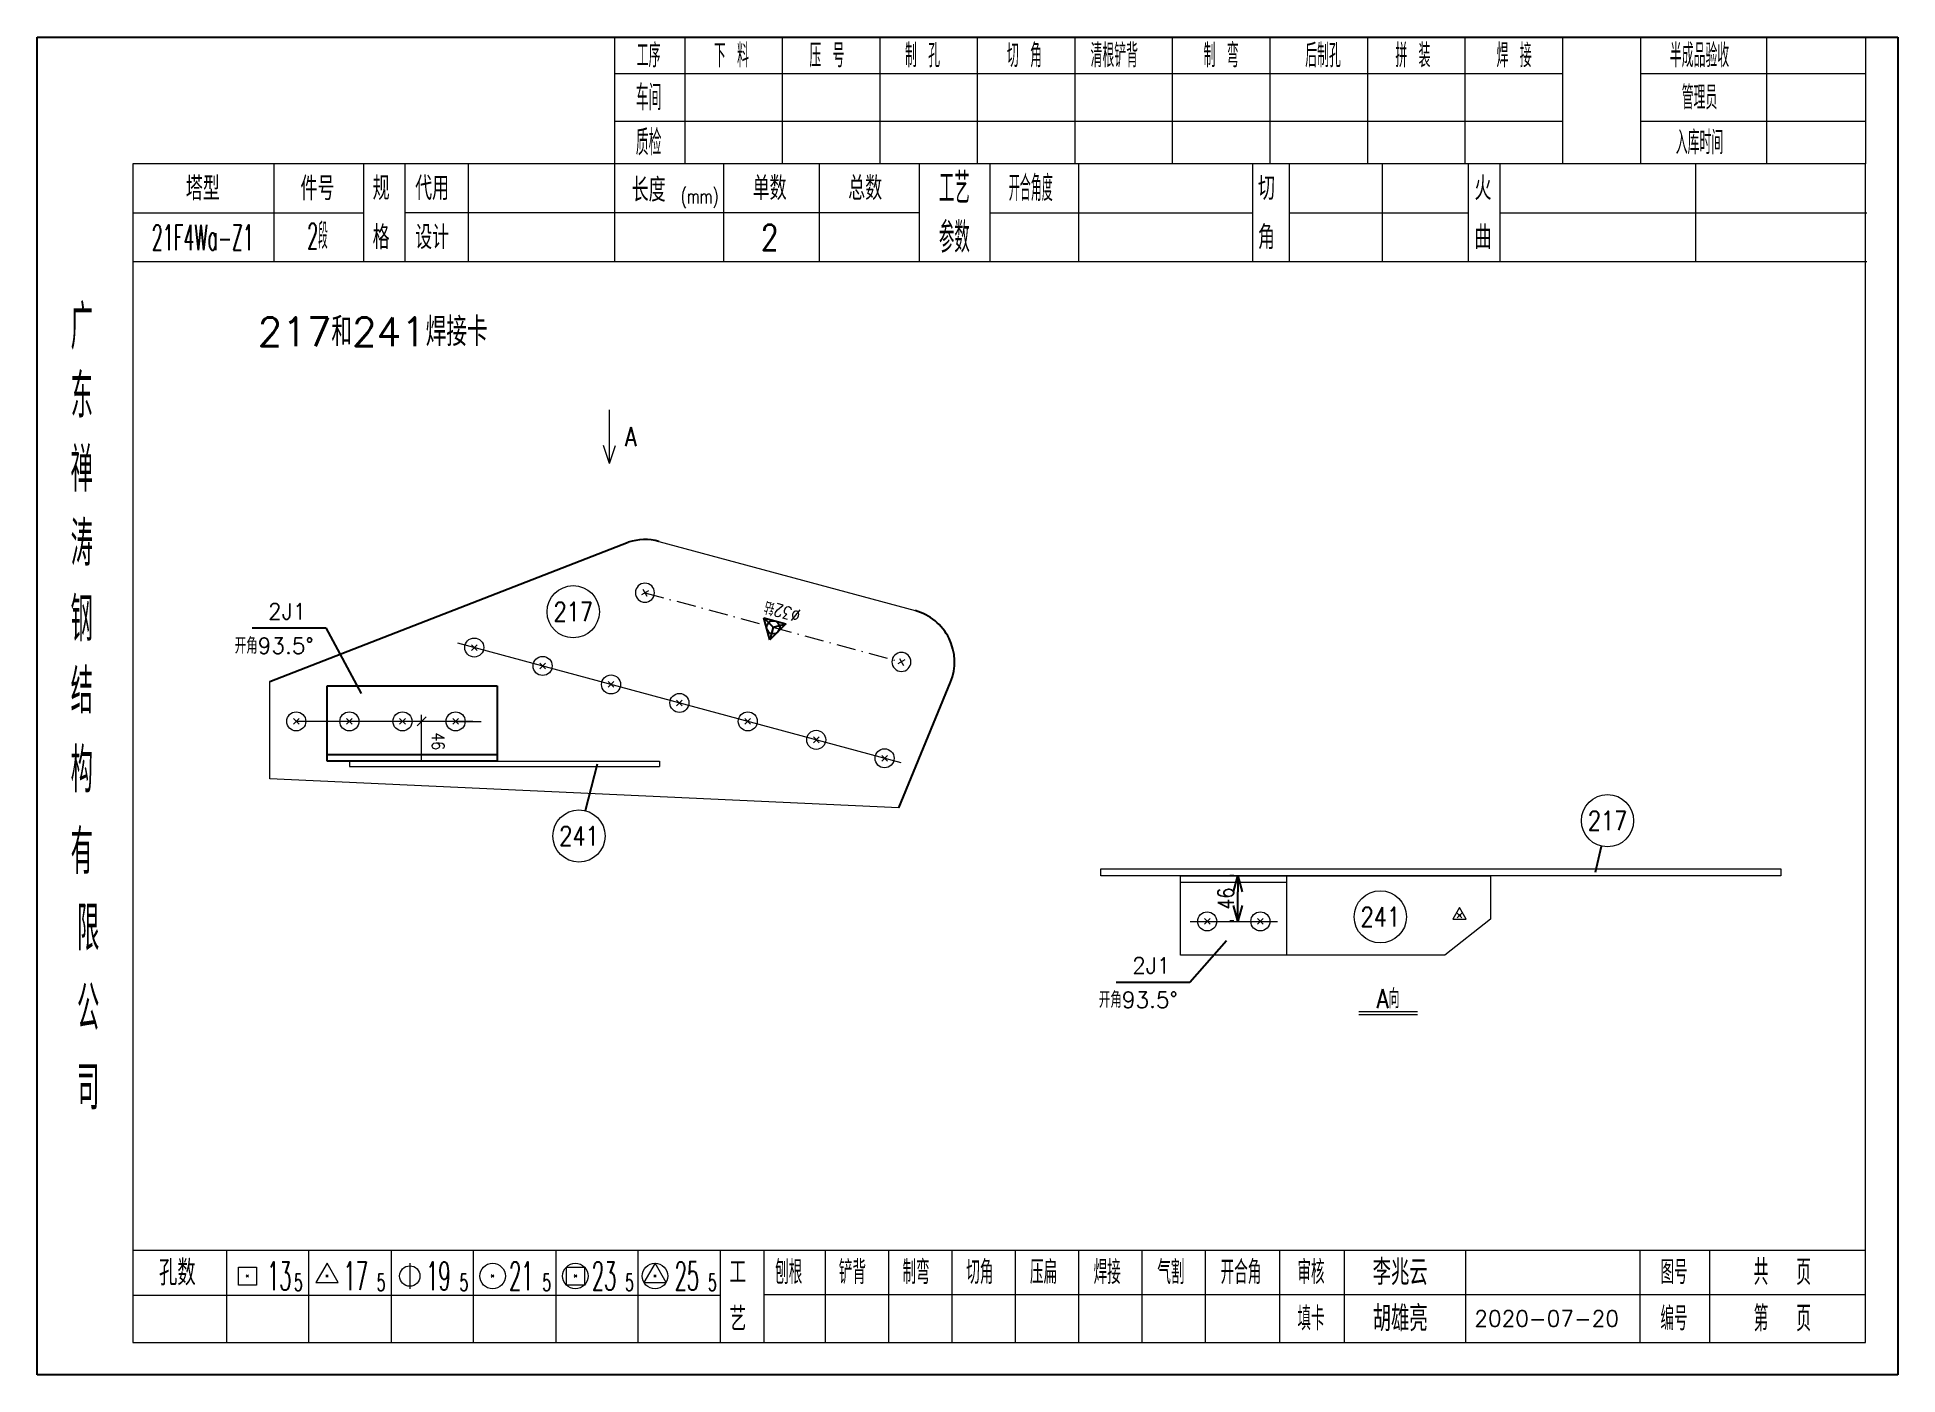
# Model space of a CAD drawing. Extents: x 1310 to 15542, y -76 to 8381.
# Drawn here: x 13377.4 to 13669.5, y 5083.7 to 5293.7 of the extents above; entities that cross this region are included whole.
import ezdxf
from ezdxf.enums import TextEntityAlignment as Align

# ---------------------------------------------------------------- set-up
doc = ezdxf.new("R2010")
doc.units = 0
doc.header["$MEASUREMENT"] = 0
doc.linetypes.add('一点画线', pattern=[5.2, 3, -1, 0.2, -1])
doc.layers.get('0').update_dxf_attribs({"linetype": 'CONTINUOUS', "lineweight": 25})
doc.layers.get('Defpoints').update_dxf_attribs({"linetype": 'CONTINUOUS'})
for name, color, linetype, lineweight in [('1', 7, 'CONTINUOUS', 25), ('2', 7, 'CONTINUOUS', 25), ('4', 7, 'CONTINUOUS', 25), ('5', 7, 'CONTINUOUS', 25)]:
    doc.layers.add(name, color=color, linetype=linetype, lineweight=lineweight)
doc.styles.add('DimFont', font='simplex.shx', dxfattribs={"width": 0.8, "bigfont": 'gbhzfs.shx'})
doc.styles.add('HZ', font='txt.shx', dxfattribs={"width": 0.7, "oblique": 12, "bigfont": 'hztxt.shx'})
doc.styles.get("Standard").update_dxf_attribs({"font": 'simplex.shx', "width": 0.7, "height": 3, "bigfont": 'gbhzfs.shx'})
doc.dimstyles.new('DHDxfDimStyleOpen30', dxfattribs={"dimtxt": 2.5, "dimasz": 2.5, "dimexe": 1.25, "dimexo": 0.625, "dimtad": 2, "dimtxsty": 'DimFont', "dimblk": 'OPEN30', "dimblk1": 'OPEN30', "dimblk2": 'OPEN30', "dimcen": 2.5, "dimadec": 0, "dimazin": 0, "dimtfac": 1, "dimtmove": 0, "dimatfit": 3, "dimfxl": 0, "dimarcsym": 0})

msp = doc.modelspace()

# ---------------------------------------------------------------- texts
at = {"color": 7, "style": 'HZ', "width": 0.8}
msp.add_text('%%C32钻', height=2, rotation=164.89745, dxfattribs=at).set_placement((13497.352, 5203.749))
at = {"layer": '4', "color": 1, "linetype": 'Continuous', "lineweight": 25}
for s, height, width, p in [('工序', 3.7, 0.7, (13473.362, 5290.811)), ('下 料', 3.7, 0.7, (13486.362, 5290.811)), ('压 号', 3.7, 0.7, (13501.362, 5290.811)), ('制 孔', 3.7, 0.7, (13516.362, 5290.811)), ('切 角', 3.7, 0.7, (13532.362, 5290.811)), ('清根铲背 ', 3.7, 0.7, (13547.362, 5290.811)), (' 制 弯', 3.7, 0.7, (13562.362, 5290.811)), (' 后制孔', 3.7, 0.7, (13578.362, 5290.811)), ('拼 装', 3.7, 0.7, (13593.362, 5290.811)), (' 焊 接', 3.7, 0.7, (13608.362, 5290.811)), ('半成品验收', 3.7, 0.7, (13638.362, 5290.811)), ('车间', 4, 0.7, (13473.362, 5284.211)), ('管理员', 3.7, 0.7, (13638.362, 5284.211)), ('质检', 4, 0.7, (13473.362, 5277.151)), ('入库时间', 3.7, 0.7, (13638.362, 5277.151)), ('(mm)', 2.24, 0.7, (13481.362, 5268.711)), ('工艺', 4.8, 0.7, (13521.362, 5269.971)), ('开合角度', 4, 0.6, (13533.362, 5269.971)), ('21F4Wa-Z1', 4, 0.5, (13403.362, 5262.231)), ('2段', 4, 0.5, (13421.362, 5262.481)), ('2', 4, 0.8, (13492.362, 5262.261)), ('参数', 4.8, 0.7, (13521.362, 5262.261)), ('广', 6.96, 0.7, (13384.362, 5248.181)), ('东', 6.96, 0.7, (13384.362, 5237.391)), ('禅', 6.96, 0.7, (13384.362, 5225.801)), ('涛', 6.96, 0.7, (13384.362, 5214.201)), ('钢', 6.96, 0.7, (13384.362, 5202.311)), ('结', 6.96, 0.7, (13384.362, 5191.001)), ('构', 6.96, 0.7, (13384.362, 5178.621)), ('有', 6.96, 0.7, (13384.362, 5165.811)), ('限', 6.96, 0.7, (13385.362, 5153.811)), ('公', 6.96, 0.7, (13385.362, 5141.271)), ('司', 6.96, 0.7, (13385.362, 5128.791)), ('13', 4.47, 0.5, (13415.362, 5099.211)), ('17', 4.47, 0.5, (13427.362, 5099.211)), ('19', 4.47, 0.5, (13440.362, 5099.211)), ('21', 4.47, 0.5, (13453.362, 5099.211)), ('23', 4.47, 0.5, (13466.362, 5099.211)), ('25', 4.47, 0.5, (13479.362, 5099.211)), ('刨根', 3.7, 0.8, (13495.362, 5099.811)), ('铲背', 3.7, 0.8, (13505.362, 5099.811)), ('制弯', 3.7, 0.8, (13515.362, 5099.811)), ('切角', 3.7, 0.8, (13525.362, 5099.811)), ('压扁', 3.7, 0.8, (13535.362, 5099.811)), ('焊接', 3.7, 0.8, (13545.362, 5099.811)), ('气割', 3.7, 0.8, (13555.362, 5099.811)), ('开合角', 3.7, 0.8, (13566.362, 5099.811)), ('审核', 3.7, 0.8, (13577.362, 5099.811)), ('图号', 3.7, 0.8, (13634.362, 5099.811)), ('共  页', 4, 0.8, (13651.362, 5099.811)), ('5', 2.68, 0.6, (13418.362, 5098.211)), ('5', 2.68, 0.6, (13431.362, 5098.211)), ('5', 2.68, 0.6, (13444.362, 5098.211)), ('5', 2.68, 0.6, (13457.362, 5098.211)), ('5', 2.68, 0.6, (13470.362, 5098.211)), ('5', 2.68, 0.6, (13483.362, 5098.211)), ('填卡', 3.7, 0.8, (13577.362, 5092.541)), ('编号', 3.7, 0.8, (13634.362, 5092.541)), ('第  页', 4, 0.8, (13651.362, 5092.541))]:
    msp.add_text(s, height=height, dxfattribs=dict(at, width=width)).set_placement(p, align=Align.MIDDLE_CENTER)
for s, height, p in [('塔型', 3.7, (13403.362, 5269.941)), ('件号', 3.7, (13421.362, 5269.941)), ('规', 3.7, (13431.362, 5269.971)), ('代用', 3.7, (13439.362, 5269.971)), ('长度', 3.7, (13473.362, 5269.711)), ('单数', 3.7, (13492.362, 5269.971)), ('总数', 3.7, (13507.362, 5269.971)), ('切', 3.7, (13570.362, 5269.971)), ('火', 3.7, (13604.362, 5269.971)), ('格', 3.7, (13431.362, 5262.261)), ('设计', 3.7, (13439.362, 5262.261)), ('角', 3.7, (13570.362, 5262.261)), ('曲', 3.7, (13604.362, 5262.261)), ('2J1', 2.5, (13416.605, 5203.545)), ('开角93.5%%D', 2.5, (13414.568, 5198.16)), ('2J1', 2.5, (13552.285, 5147.955)), ('开角93.5%%D', 2.5, (13550.247, 5142.57)), ('孔数', 4, (13399.362, 5099.731)), ('工', 3.7, (13487.362, 5099.811)), ('李兆云', 4, (13591.362, 5099.811)), ('胡雄亮', 4, (13591.362, 5092.541)), ('艺', 3.7, (13487.362, 5092.461)), ('2020-07-20', 2.5, (13614.362, 5092.541))]:
    msp.add_text(s, height=height, dxfattribs=at).set_placement(p, align=Align.MIDDLE_CENTER)
at = {"layer": '4', "color": 6, "linetype": 'Continuous', "lineweight": 25}
msp.add_text('217和241焊接卡', height=4.5, dxfattribs=at).set_placement((13430.031, 5247.446), align=Align.MIDDLE_CENTER)
at = {"layer": '5', "color": 1, "linetype": 'Continuous', "lineweight": 13, "width": 0.8}
msp.add_text('A', height=3, dxfattribs=at).set_placement((13469.627, 5230.979), align=Align.MIDDLE_LEFT)
for s, p in [('217', (13461.523, 5203.492)), ('217', (13623.915, 5170.688)), ('241', (13462.421, 5168.287)), ('241', (13588.237, 5155.598))]:
    msp.add_text(s, height=3, dxfattribs=at).set_placement(p, align=Align.MIDDLE_CENTER)
at = {"layer": '5', "color": 8, "linetype": 'Continuous', "lineweight": 13, "width": 0.8}
msp.add_text('46', height=2, rotation=270, dxfattribs=at).set_placement((13438.715, 5183.156), align=Align.BOTTOM_CENTER)
at = {"layer": '5', "color": 1, "linetype": 'Continuous', "lineweight": 13, "width": 0.8}
msp.add_text('A向', height=3, dxfattribs=at).set_placement((13589.46, 5144.26), align=Align.TOP_CENTER)

# ---------------------------------------------------------------- blocks, each defined once
blk = doc.blocks.new('板孔21.5')
at = {"layer": '5', "color": 7, "linetype": 'Continuous', "lineweight": 13}
for p, q in [((-0.3, -0.3), (0.3, 0.3)), ((0.3, -0.3), (-0.3, 0.3))]:
    blk.add_line(p, q, dxfattribs=at)
blk.add_circle((0, 0), 1, dxfattribs=at)
blk = doc.blocks.new('板孔17.5')
at = {"layer": '5', "color": 7, "linetype": 'Continuous', "lineweight": 13}
for p, q in [((0, 1), (-0.866, -0.5)), ((-0.3, -0.3), (0.3, 0.3)), ((0.3, -0.3), (-0.3, 0.3)), ((0.866, -0.5), (0, 1)), ((-0.866, -0.5), (0.866, -0.5))]:
    blk.add_line(p, q, dxfattribs=at)
at = {"layer": '5', "color": 7, "linetype": 'Continuous', "lineweight": 0}
blk.add_circle((0, 0), 0.1, dxfattribs=at)
blk = doc.blocks.new('_OPEN30')
at = {"color": 0, "linetype": 'ByBlock', "lineweight": -2}
for p, q in [((-1, 0.27), (0, 0)), ((0, 0), (-1, -0.27)), ((0, 0), (-1, 0))]:
    blk.add_line(p, q, dxfattribs=at)
blk = doc.blocks.new('*D26')
at = {"color": 0, "linetype": 'Continuous', "lineweight": -2}
for p, q in [((13565.24, 5162.03), (13564.61, 5162.03)), ((13565.86, 5157.4), (13565.86, 5159.53)), ((13565.24, 5154.9), (13564.61, 5154.9))]:
    blk.add_line(p, q, dxfattribs=at)
at = {"layer": 'Defpoints', "color": 0, "linetype": 'Continuous'}
for p in [(13565.86, 5162.03), (13565.87, 5162.03), (13565.87, 5154.9)]:
    blk.add_point(p, dxfattribs=at)
at = {"color": 0, "linetype": 'Continuous', "lineweight": -2, "xscale": 2.5, "yscale": 2.5, "zscale": 2.5}
for p, rotation in [((13565.86, 5162.03), 90), ((13565.86, 5154.9), 270)]:
    blk.add_blockref('_OPEN30', p, dxfattribs=dict(at, rotation=rotation))
at = {"color": 0, "linetype": 'Continuous', "insert": (13563.98, 5158.46), "char_height": 2.5, "attachment_point": 5, "rotation": 90, "style": 'DimFont'}
blk.add_mtext('46', dxfattribs=at)
blk = doc.blocks.new('CTJGK')
at = {"color": 6, "linetype": 'Continuous'}
for p, q in [((0, 209.97), (292.13, 209.97)), ((0, 0), (0, 209.97)), ((292.13, 209.97), (292.13, 0)), ((292.13, 0), (0, 0))]:
    blk.add_line(p, q, dxfattribs=at)

# ---------------------------------------------------------------- dimensions: what is measured, and where the dimension line sits
at = {"color": 0, "linetype": 'Continuous'}
dim = msp.add_linear_dim(base=(13565.859, 5162.03), p1=(13565.867, 5154.896), p2=(13565.867, 5162.03), angle=90, text='46', dimstyle='DHDxfDimStyleOpen30', dxfattribs=at)
dim.commit()
dim.dimension.update_dxf_attribs({"geometry": '*D26', "text_midpoint": (13563.984, 5158.463)})

# ---------------------------------------------------------------- linework, layer by layer
at = {"color": 0, "linetype": 'Continuous'}
for p, q in [((13413.862, 5192.54), (13470.166, 5214.401)), ((13411.107, 5200.955), (13422.664, 5200.955)), ((13422.664, 5200.955), (13428.233, 5190.636)), ((13422.864, 5180.028), (13422.864, 5191.868)), ((13422.864, 5191.868), (13449.597, 5191.868)), ((13449.597, 5191.868), (13449.597, 5180.028)), ((13512.623, 5172.691), (13520.761, 5192.437)), ((13449.597, 5181.028), (13422.864, 5181.028)), ((13449.597, 5180.028), (13422.864, 5180.028)), ((13465.261, 5179.56), (13463.422, 5172.263)), ((13622.034, 5162.624), (13622.984, 5166.695)), ((13558.343, 5145.365), (13564.115, 5151.863)), ((13546.786, 5145.365), (13558.343, 5145.365))]:
    msp.add_line(p, q, dxfattribs=at)
at = {"color": 2}
for p, q in [((13491.461, 5202.51), (13494.91, 5201.579)), ((13492.379, 5199.057), (13491.461, 5202.51)), ((13494.91, 5201.579), (13492.379, 5199.057))]:
    msp.add_line(p, q, dxfattribs=at)
for q in [(13491.461, 5202.51), (13492.379, 5199.057), (13494.91, 5201.579)]:
    msp.add_line((13492.917, 5201.048), q)
msp.add_circle((13492.917, 5201.048), 1.031)
at = {"color": 0, "linetype": 'Continuous'}
for centre, start, end in [((13472.784, 5206.482), 74.89745, 108.29594), ((13513.05, 5195.615), 337.59973, 74.89745)]:
    msp.add_arc(centre, 8.341, start, end, dxfattribs=at)
at = {"layer": '1', "color": 7, "linetype": 'Continuous', "lineweight": 18}
msp.add_line((13474.957, 5214.535), (13515.223, 5203.668), dxfattribs=at)
at = {"layer": '2', "color": 9, "linetype": '一点画线', "lineweight": 13}
msp.add_line((13472.784, 5206.482), (13513.05, 5195.615), dxfattribs=at)
at = {"layer": '4', "color": 1, "linetype": 'Continuous', "lineweight": 18}
for p, q in [((13377.362, 5293.681), (13377.362, 5083.711)), ((13669.492, 5293.681), (13377.362, 5293.681)), ((13467.992, 5293.681), (13467.992, 5273.841)), ((13479.022, 5293.681), (13479.022, 5273.821)), ((13494.332, 5293.681), (13494.332, 5273.821)), ((13509.652, 5293.681), (13509.652, 5273.821)), ((13524.962, 5293.681), (13524.962, 5273.821)), ((13540.272, 5293.681), (13540.272, 5273.821)), ((13555.582, 5293.681), (13555.582, 5273.821)), ((13570.902, 5293.681), (13570.902, 5273.821)), ((13586.212, 5293.681), (13586.212, 5273.821)), ((13601.522, 5293.681), (13601.522, 5273.821)), ((13616.832, 5293.681), (13616.832, 5273.841)), ((13616.832, 5293.681), (13616.832, 5273.821)), ((13629.112, 5293.681), (13629.112, 5273.821)), ((13648.862, 5293.681), (13648.862, 5273.821)), ((13664.442, 5293.681), (13664.442, 5273.821)), ((13669.492, 5263.881), (13669.492, 5293.681)), ((13616.832, 5287.951), (13467.992, 5287.951)), ((13664.442, 5287.951), (13629.112, 5287.951)), ((13616.832, 5280.471), (13467.992, 5280.471)), ((13664.442, 5280.471), (13629.112, 5280.471)), ((13392.372, 5273.821), (13392.372, 5088.761)), ((13664.442, 5273.821), (13392.372, 5273.821)), ((13414.492, 5273.831), (13414.492, 5258.411)), ((13428.642, 5258.411), (13428.642, 5273.821)), ((13435.142, 5258.411), (13435.142, 5273.821)), ((13445.012, 5273.821), (13445.012, 5258.411)), ((13467.992, 5273.841), (13467.992, 5258.411)), ((13485.112, 5273.821), (13485.112, 5258.411)), ((13500.162, 5273.821), (13500.162, 5258.411)), ((13515.862, 5273.821), (13515.862, 5258.411)), ((13526.922, 5273.821), (13526.922, 5258.411)), ((13540.872, 5273.821), (13540.872, 5258.411)), ((13568.172, 5273.821), (13568.172, 5258.411)), ((13573.932, 5273.821), (13573.932, 5258.411)), ((13588.552, 5273.821), (13588.552, 5258.411)), ((13602.012, 5273.821), (13602.012, 5258.411)), ((13607.002, 5273.821), (13607.002, 5258.411)), ((13637.742, 5273.821), (13637.742, 5258.411)), ((13664.442, 5088.761), (13664.442, 5273.821)), ((13428.642, 5266.061), (13392.372, 5266.061)), ((13515.862, 5266.111), (13435.142, 5266.111)), ((13526.922, 5266.111), (13568.172, 5266.111)), ((13573.932, 5266.111), (13602.012, 5266.111)), ((13607.002, 5266.111), (13664.622, 5266.111)), ((13669.492, 5083.711), (13669.492, 5263.881)), ((13664.622, 5258.411), (13392.372, 5258.411)), ((13392.372, 5103.291), (13664.442, 5103.291)), ((13407.062, 5103.291), (13407.062, 5088.761)), ((13419.992, 5088.761), (13419.992, 5103.291)), ((13432.922, 5103.291), (13432.922, 5088.761)), ((13445.842, 5088.761), (13445.842, 5103.291)), ((13458.772, 5103.291), (13458.772, 5088.761)), ((13471.702, 5088.761), (13471.702, 5103.291)), ((13484.622, 5088.761), (13484.622, 5103.291)), ((13491.492, 5088.761), (13491.492, 5103.291)), ((13501.152, 5088.761), (13501.152, 5103.291)), ((13511.092, 5088.761), (13511.092, 5103.291)), ((13521.032, 5088.761), (13521.032, 5103.291)), ((13530.982, 5088.761), (13530.982, 5103.291)), ((13540.922, 5088.761), (13540.922, 5103.291)), ((13550.862, 5088.761), (13550.862, 5103.291)), ((13560.812, 5088.761), (13560.812, 5103.291)), ((13572.452, 5088.761), (13572.452, 5103.291)), ((13582.602, 5088.761), (13582.602, 5103.291)), ((13601.662, 5088.761), (13601.662, 5103.291)), ((13629.042, 5088.761), (13629.042, 5103.291)), ((13640.002, 5088.761), (13640.002, 5103.291)), ((13484.622, 5096.161), (13392.372, 5096.161)), ((13491.452, 5096.321), (13664.442, 5096.321)), ((13392.372, 5088.761), (13664.442, 5088.761)), ((13377.362, 5083.711), (13669.492, 5083.711))]:
    msp.add_line(p, q, dxfattribs=at)
at = {"layer": '4', "color": 7, "linetype": 'Continuous', "lineweight": 13}
for p, q in [((13408.948, 5097.797), (13408.948, 5100.625)), ((13408.948, 5100.625), (13411.776, 5100.625)), ((13411.776, 5100.625), (13411.776, 5097.797)), ((13422.862, 5101.211), (13421.13, 5098.211)), ((13424.594, 5098.211), (13422.862, 5101.211)), ((13435.862, 5101.211), (13435.862, 5097.211)), ((13460.448, 5097.797), (13460.448, 5100.625)), ((13460.448, 5100.625), (13463.276, 5100.625)), ((13463.276, 5100.625), (13463.276, 5097.797)), ((13474.362, 5101.211), (13472.63, 5098.211)), ((13476.094, 5098.211), (13474.362, 5101.211)), ((13411.776, 5097.797), (13408.948, 5097.797)), ((13410.162, 5099.011), (13410.562, 5099.411)), ((13410.562, 5099.011), (13410.162, 5099.411)), ((13421.13, 5098.211), (13424.594, 5098.211)), ((13422.662, 5099.011), (13423.062, 5099.411)), ((13423.062, 5099.011), (13422.662, 5099.411)), ((13448.662, 5099.011), (13449.062, 5099.411)), ((13449.062, 5099.011), (13448.662, 5099.411)), ((13463.276, 5097.797), (13460.448, 5097.797)), ((13461.662, 5099.011), (13462.062, 5099.411)), ((13462.062, 5099.011), (13461.662, 5099.411)), ((13472.63, 5098.211), (13476.094, 5098.211)), ((13474.162, 5099.011), (13474.562, 5099.411)), ((13474.562, 5099.011), (13474.162, 5099.411))]:
    msp.add_line(p, q, dxfattribs=at)
for centre, radius in [((13435.862, 5099.211), 1.6), ((13448.862, 5099.211), 2), ((13461.862, 5099.211), 2), ((13474.362, 5099.211), 2)]:
    msp.add_circle(centre, radius, dxfattribs=at)
at = {"layer": '5', "color": 7, "linetype": 'Continuous', "lineweight": 13}
for p, q in [((13467.227, 5226.779), (13467.227, 5235.179)), ((13467.227, 5226.779), (13466.294, 5229.579)), ((13467.227, 5226.779), (13468.16, 5229.579)), ((13413.862, 5177.248), (13413.862, 5192.54)), ((13426.373, 5180.028), (13475.046, 5180.028)), ((13426.373, 5180.028), (13426.373, 5179.193)), ((13475.046, 5180.028), (13475.046, 5179.193)), ((13512.623, 5172.691), (13413.862, 5177.248)), ((13426.373, 5179.193), (13475.046, 5179.193)), ((13544.383, 5162.03), (13544.383, 5163.142)), ((13544.383, 5163.142), (13651.113, 5163.142)), ((13651.113, 5162.03), (13544.383, 5162.03)), ((13556.894, 5149.575), (13556.894, 5162.03)), ((13556.894, 5162.03), (13605.567, 5162.03)), ((13556.894, 5162.03), (13605.567, 5162.03)), ((13573.577, 5149.575), (13573.577, 5162.03)), ((13605.567, 5162.03), (13605.567, 5155.245)), ((13651.113, 5163.142), (13651.113, 5162.03)), ((13556.894, 5161.03), (13573.577, 5161.03)), ((13605.567, 5155.245), (13598.365, 5149.574)), ((13598.365, 5149.574), (13556.894, 5149.575)), ((13584.86, 5140.76), (13594.06, 5140.76)), ((13584.86, 5140.26), (13594.06, 5140.26))]:
    msp.add_line(p, q, dxfattribs=at)
at = {"layer": '5', "color": 94, "linetype": 'Continuous', "lineweight": 13}
for p, q in [((13513.005, 5179.788), (13443.386, 5198.576)), ((13445.746, 5186.284), (13418.032, 5186.284)), ((13558.375, 5154.89), (13572.096, 5154.889))]:
    msp.add_line(p, q, dxfattribs=at)
at = {"layer": '5', "color": 8, "linetype": 'Continuous', "lineweight": 13}
for p, q in [((13438.422, 5186.992), (13437.008, 5185.577)), ((13437.715, 5180.028), (13437.715, 5187.284)), ((13443.056, 5186.284), (13447.056, 5186.284))]:
    msp.add_line(p, q, dxfattribs=at)
at = {"layer": '5', "color": 7, "linetype": 'Continuous', "lineweight": 13}
for centre in [(13461.523, 5203.492), (13623.915, 5170.688), (13462.421, 5168.287), (13588.237, 5155.598)]:
    msp.add_circle(centre, 4.1, dxfattribs=at)

# ---------------------------------------------------------------- block references
at = {"color": 0, "linetype": 'Continuous'}
msp.add_blockref('CTJGK', (13377.362, 5083.711), dxfattribs=at)
at = {"layer": '1', "color": 7, "linetype": 'Continuous', "lineweight": 0, "xscale": -1.49446504073142, "yscale": 1.49446504073137, "zscale": 1.494465040731406, "rotation": 164.8974508229954}
for p in [(13472.784, 5206.482), (13513.05, 5195.615)]:
    msp.add_blockref('板孔21.5', p, dxfattribs=at)
at = {"layer": '5', "color": 1, "linetype": 'Continuous', "lineweight": 13}
for name, p, xscale, yscale, zscale in [('板孔21.5', (13445.983, 5197.875), 1.494472637194121, 1.494472637194121, 1.494472637193724), ('板孔21.5', (13456.72, 5194.977), 1.494472637194121, 1.494472637194121, 1.494472637193724), ('板孔21.5', (13467.458, 5192.08), 1.494472637194121, 1.494472637194121, 1.494472637193724), ('板孔21.5', (13478.195, 5189.182), 1.494472637194121, 1.494472637194121, 1.494472637193724), ('板孔21.5', (13418.032, 5186.284), 1.494472637194121, 1.494472637194121, 1.494472637193724), ('板孔21.5', (13426.374, 5186.284), 1.494472637194121, 1.494472637194121, 1.494472637193724), ('板孔21.5', (13434.715, 5186.284), 1.494472637194121, 1.494472637194121, 1.494472637193724), ('板孔21.5', (13443.056, 5186.284), 1.494472637194121, 1.494472637194121, 1.494472637193724), ('板孔21.5', (13488.933, 5186.284), 1.494472637194121, 1.494472637194121, 1.494472637193724), ('板孔21.5', (13499.67, 5183.387), 1.494472637194121, 1.494472637194121, 1.494472637193724), ('板孔21.5', (13510.408, 5180.489), 1.494472637194121, 1.494472637194121, 1.494472637193724), ('板孔21.5', (13561.065, 5154.89), 1.494472637194121, 1.494472637194121, 1.494472637193724), ('板孔21.5', (13569.406, 5154.89), 1.494472637194121, 1.494472637194121, 1.494472637193724), ('板孔17.5', (13600.686, 5155.822), 1.216431216322235, 1.216431216320416, 1.216431216320473)]:
    msp.add_blockref(name, p, dxfattribs=dict(at, xscale=xscale, yscale=yscale, zscale=zscale))

msp.set_redraw_order([(e.dxf.handle, doc.entitydb.next_handle()) for e in msp.query("TEXT MTEXT ATTDEF DIMENSION ARC_DIMENSION")])  # texts and dimensions are drawn at this point

doc.saveas('drawing.dxf')
